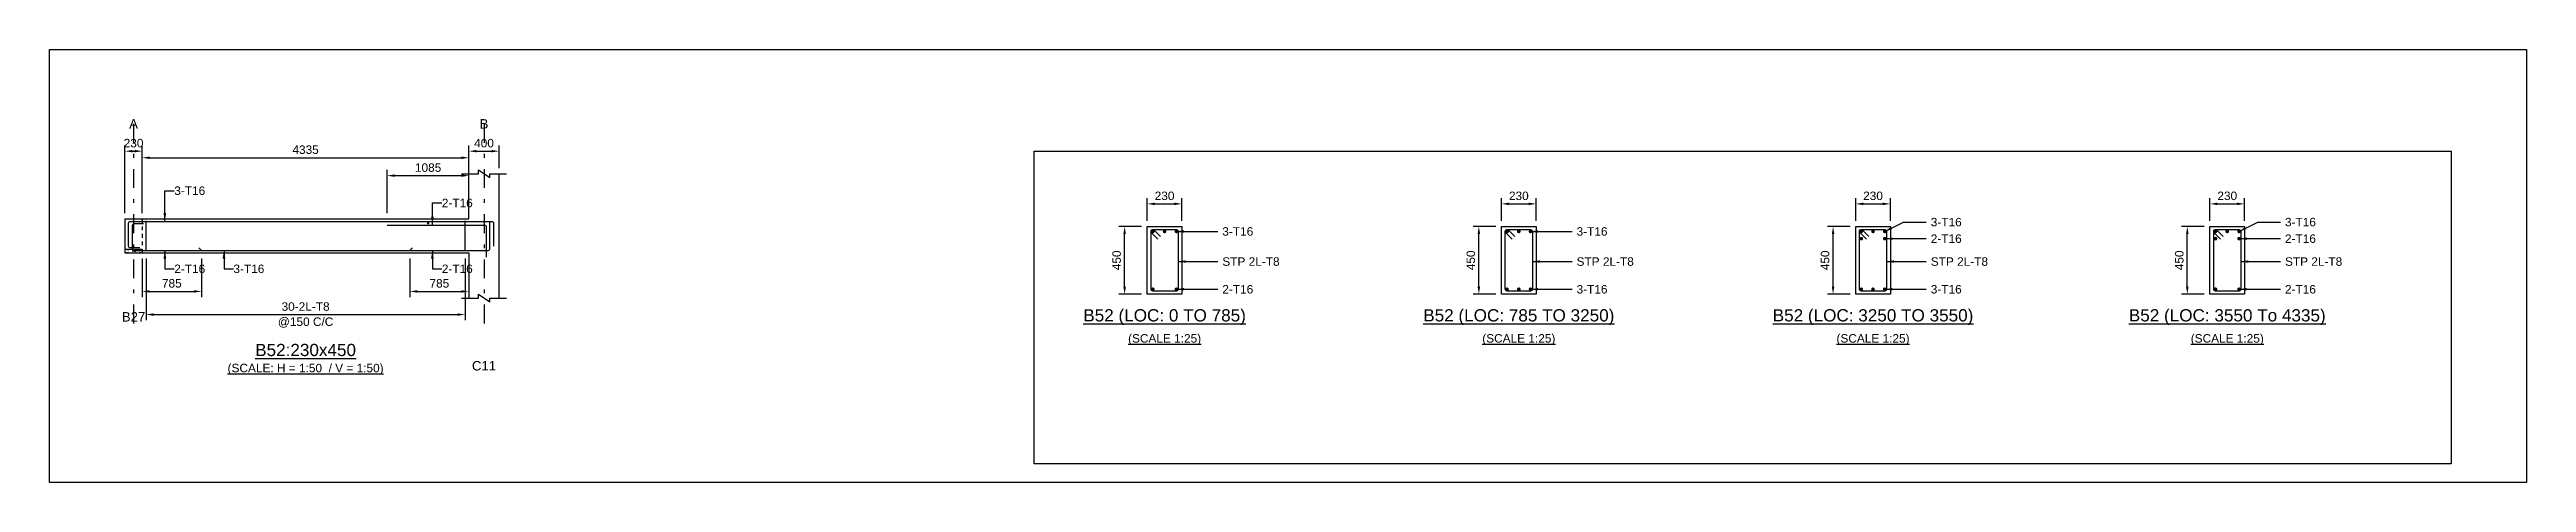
# Model space of a CAD drawing. Header units: inches. Extents: x -2000 to 143800, y -765100 to 3300.
# Drawn here: x -2000 to 63730, y -638900 to -627400 of the extents above; entities that cross this region are included whole.
import ezdxf
from ezdxf.enums import TextEntityAlignment as Align

# ---------------------------------------------------------------- set-up
doc = ezdxf.new("R2010")
doc.units = ezdxf.units.IN
doc.header["$LTSCALE"] = 1000
doc.header["$MEASUREMENT"] = 0
doc.linetypes.add('SCCenter', pattern=[1.2, 0.5, -0.3, 0.1, -0.3])
doc.linetypes.add('SCHidden', pattern=[0.2, 0.1, -0.1])
for name, color, linetype in [('Concrete Line', 2, 'Continuous'), ('Cut Line', 31, 'Continuous'), ('Dimension', 31, 'Continuous'), ('Grid', 8, 'Continuous'), ('Labels', 4, 'Continuous'), ('Labels_Support', 4, 'Continuous'), ('Link', 225, 'Continuous'), ('Reinforcement', 4, 'Continuous'), ('Schedule Border', 60, 'Continuous'), ('Spacer', 4, 'Continuous'), ('Text', 31, 'Continuous'), ('Text_Scale', 31, 'Continuous')]:
    doc.layers.add(name, color=color, linetype=linetype)
doc.styles.add('SC-SansSerif', font='SansSerif')
doc.styles.get("Standard").update_dxf_attribs({"font": 'txt.shx'})
doc.dimstyles.new('SCBBSDimStyl', dxfattribs={"dimtxt": 225, "dimasz": 200, "dimexe": 150, "dimexo": 150, "dimgap": 100, "dimtad": 1, "dimtoh": 1, "dimdec": 0, "dimzin": 0, "dimdsep": 46, "dimtxsty": 'SC-SansSerif', "dimcen": 0.09, "dimclrd": 8, "dimclre": 8, "dimclrt": 31, "dimadec": 0, "dimazin": 0, "dimtfac": 1, "dimtdec": 0, "dimtix": 1, "dimtofl": 0, "dimtmove": 0, "dimatfit": 3, "dimfxl": 1, "dimtolj": 1, "dimtzin": 0, "dimarcsym": 0})
doc.dimstyles.get("Standard").update_dxf_attribs({"dimtxt": 0.18, "dimasz": 225, "dimexe": 0.18, "dimexo": 0.0625, "dimgap": 0.09, "dimtad": 0, "dimtih": 1, "dimtoh": 1, "dimdec": 4, "dimzin": 0, "dimdsep": 46, "dimtxsty": 'Standard', "dimcen": 0.09, "dimadec": 0, "dimazin": 0, "dimtfac": 1, "dimtdec": 4, "dimtofl": 0, "dimtmove": 0, "dimatfit": 3, "dimfxl": 1, "dimtolj": 1, "dimtzin": 0, "dimarcsym": 0})

msp = doc.modelspace()

# ---------------------------------------------------------------- texts
at = {"layer": 'Grid', "style": 'SC-SansSerif'}
for s, p in [('A', (230, -629375)), ('B', (9530, -629375))]:
    msp.add_text(s, height=250, dxfattribs=at).set_placement(p, align=Align.MIDDLE)
at = {"layer": 'Labels', "style": 'SC-SansSerif'}
for s, p in [('%%uB52 (LOC: 0 TO 785)', (27590.5, -634500)), ('%%uB52 (LOC: 785 TO 3250)', (36990.5, -634500)), ('%%uB52 (LOC: 3250 TO 3550)', (46390.5, -634500)), ('%%uB52 (LOC: 3550 To 4335)', (55790.5, -634500))]:
    msp.add_text(s, height=325, dxfattribs=at).set_placement(p, align=Align.MIDDLE)
msp.add_text('%%uB52:230x450', height=325, dxfattribs=at).set_placement((4795, -635640), align=Align.BOTTOM_CENTER)
at = {"layer": 'Labels_Support', "style": 'SC-SansSerif'}
for s, p in [('B27', (230, -634700)), ('C11', (9530, -636000))]:
    msp.add_text(s, height=250, dxfattribs=at).set_placement(p, align=Align.BOTTOM_CENTER)
at = {"layer": 'Text', "style": 'SC-SansSerif'}
for s, p in [('3-T16', (1310, -631150)), ('2-T16', (8410.5, -631475)), ('3-T16', (29122.5, -632232)), ('3-T16', (38522.5, -632232)), ('3-T16', (47922.5, -631984)), ('2-T16', (47922.5, -632424)), ('3-T16', (57322.5, -631984)), ('2-T16', (57322.5, -632424)), ('STP 2L-T8', (29122.5, -633032)), ('STP 2L-T8', (38522.5, -633032)), ('STP 2L-T8', (47922.5, -633032)), ('STP 2L-T8', (57322.5, -633032)), ('2-T16', (1310, -633225)), ('3-T16', (2880, -633225)), ('2-T16', (8410, -633225)), ('2-T16', (29122.5, -633768)), ('3-T16', (38522.5, -633768)), ('3-T16', (47922.5, -633768)), ('2-T16', (57322.5, -633768))]:
    msp.add_text(s, height=225, dxfattribs=at).set_placement(p, align=Align.MIDDLE_LEFT)
for p in [(27590.5, -635100), (36990.5, -635100), (46390.5, -635100), (55790.5, -635100)]:
    msp.add_text('%%u(SCALE 1:25)', height=225, dxfattribs=at).set_placement(p, align=Align.MIDDLE)
at = {"layer": 'Text_Scale', "style": 'SC-SansSerif'}
msp.add_text('%%u(SCALE: H = 1:50  / V = 1:50)', height=225, dxfattribs=at).set_placement((4795, -636040), align=Align.BOTTOM_CENTER)

# ---------------------------------------------------------------- blocks, each defined once
blk = doc.blocks.new('*D443')
at = {"color": 8, "linetype": 'ByBlock', "lineweight": -2}
for p, q in [((560, -632950), (560, -634590)), ((9030, -632950), (9030, -634590)), ((760, -634440), (8830, -634440))]:
    blk.add_line(p, q, dxfattribs=at)
at = {"color": 8}
for points in [[(560, -634440), (760, -634407), (760, -634473)], [(9030, -634440), (8830, -634473), (8830, -634407)]]:
    blk.add_solid(points, dxfattribs=at)
at = {"layer": 'DEFPOINTS', "color": 31}
for p in [(560, -632800), (9030, -632800), (560, -634440)]:
    blk.add_point(p, dxfattribs=at)
at = {"color": 31, "char_height": 225, "attachment_point": 5, "style": 'SC-SansSerif'}
for s, insert in [('\\A1;30-2L-T8', (4795, -634228)), ('\\A1;@150 C/C', (4795, -634652))]:
    blk.add_mtext(s, dxfattribs=dict(at, insert=insert))
blk = doc.blocks.new('*D444')
at = {"color": 8, "linetype": 'ByBlock', "lineweight": -2}
for p, q in [((6960, -631750), (6960, -630600)), ((7160, -630750), (8930, -630750)), ((9130, -631750), (9130, -630600))]:
    blk.add_line(p, q, dxfattribs=at)
at = {"color": 8}
for points in [[(6960, -630750), (7160, -630717), (7160, -630783)], [(9130, -630750), (8930, -630783), (8930, -630717)]]:
    blk.add_solid(points, dxfattribs=at)
at = {"layer": 'DEFPOINTS', "color": 31}
for p in [(6960, -630750), (6960, -631900), (9130, -631900)]:
    blk.add_point(p, dxfattribs=at)
at = {"color": 31, "insert": (8046, -630538), "char_height": 225, "attachment_point": 5, "style": 'SC-SansSerif'}
blk.add_mtext('\\A1;1085', dxfattribs=at)
blk = doc.blocks.new('*D445')
at = {"color": 8, "linetype": 'ByBlock', "lineweight": -2}
for p, q in [((460, -632950), (460, -633975)), ((2030, -632950), (2030, -633975)), ((660, -633825), (1830, -633825))]:
    blk.add_line(p, q, dxfattribs=at)
at = {"color": 8}
for points in [[(460, -633825), (660, -633792), (660, -633858)], [(2030, -633825), (1830, -633858), (1830, -633792)]]:
    blk.add_solid(points, dxfattribs=at)
at = {"layer": 'DEFPOINTS', "color": 31}
for p in [(460, -632800), (2030, -632800), (460, -633825)]:
    blk.add_point(p, dxfattribs=at)
at = {"color": 31, "insert": (1245, -633612), "char_height": 225, "attachment_point": 5, "style": 'SC-SansSerif'}
blk.add_mtext('\\A1;785', dxfattribs=at)
blk = doc.blocks.new('*D446')
at = {"color": 8, "linetype": 'ByBlock', "lineweight": -2}
for p, q in [((7560, -632950), (7560, -633975)), ((9130, -632950), (9130, -633975)), ((7760, -633825), (8930, -633825))]:
    blk.add_line(p, q, dxfattribs=at)
at = {"color": 8}
for points in [[(7560, -633825), (7760, -633792), (7760, -633858)], [(9130, -633825), (8930, -633858), (8930, -633792)]]:
    blk.add_solid(points, dxfattribs=at)
at = {"layer": 'DEFPOINTS', "color": 31}
for p in [(7560, -632800), (9130, -632800), (7560, -633825)]:
    blk.add_point(p, dxfattribs=at)
at = {"color": 31, "insert": (8345, -633612), "char_height": 225, "attachment_point": 5, "style": 'SC-SansSerif'}
blk.add_mtext('\\A1;785', dxfattribs=at)
blk = doc.blocks.new('*D447')
at = {"color": 8, "linetype": 'ByBlock', "lineweight": -2}
for p, q in [((27130, -631950), (27130, -631350)), ((27330, -631500), (27850, -631500)), ((28050, -631950), (28050, -631350))]:
    blk.add_line(p, q, dxfattribs=at)
at = {"color": 8}
for points in [[(27130, -631500), (27330, -631467), (27330, -631533)], [(28050, -631500), (27850, -631533), (27850, -631467)]]:
    blk.add_solid(points, dxfattribs=at)
at = {"layer": 'DEFPOINTS', "color": 31}
for p in [(27130, -631500), (27130, -632100), (28050, -632100)]:
    blk.add_point(p, dxfattribs=at)
at = {"color": 31, "insert": (27590, -631288), "char_height": 225, "attachment_point": 5, "style": 'SC-SansSerif'}
blk.add_mtext('\\A1;230', dxfattribs=at)
blk = doc.blocks.new('*D448')
at = {"color": 8, "linetype": 'ByBlock', "lineweight": -2}
for p, q in [((26980, -632100), (26380, -632100)), ((26530, -633700), (26530, -632300)), ((26980, -633900), (26380, -633900))]:
    blk.add_line(p, q, dxfattribs=at)
at = {"color": 8}
for points in [[(26530, -632100), (26564, -632300), (26497, -632300)], [(26530, -633900), (26497, -633700), (26564, -633700)]]:
    blk.add_solid(points, dxfattribs=at)
at = {"layer": 'DEFPOINTS', "color": 31}
for p in [(27130, -632100), (26530, -633900), (27130, -633900)]:
    blk.add_point(p, dxfattribs=at)
at = {"color": 31, "insert": (26318, -633000), "char_height": 225, "attachment_point": 5, "rotation": 90, "style": 'SC-SansSerif'}
blk.add_mtext('\\A1;450', dxfattribs=at)
blk = doc.blocks.new('*D449')
at = {"color": 8, "linetype": 'ByBlock', "lineweight": -2}
for p, q in [((36530, -631950), (36530, -631350)), ((36730, -631500), (37250, -631500)), ((37450, -631950), (37450, -631350))]:
    blk.add_line(p, q, dxfattribs=at)
at = {"color": 8}
for points in [[(36530, -631500), (36730, -631467), (36730, -631533)], [(37450, -631500), (37250, -631533), (37250, -631467)]]:
    blk.add_solid(points, dxfattribs=at)
at = {"layer": 'DEFPOINTS', "color": 31}
for p in [(36530, -631500), (36530, -632100), (37450, -632100)]:
    blk.add_point(p, dxfattribs=at)
at = {"color": 31, "insert": (36990, -631288), "char_height": 225, "attachment_point": 5, "style": 'SC-SansSerif'}
blk.add_mtext('\\A1;230', dxfattribs=at)
blk = doc.blocks.new('*D450')
at = {"color": 8, "linetype": 'ByBlock', "lineweight": -2}
for p, q in [((36380, -632100), (35780, -632100)), ((35930, -633700), (35930, -632300)), ((36380, -633900), (35780, -633900))]:
    blk.add_line(p, q, dxfattribs=at)
at = {"color": 8}
for points in [[(35930, -632100), (35964, -632300), (35897, -632300)], [(35930, -633900), (35897, -633700), (35964, -633700)]]:
    blk.add_solid(points, dxfattribs=at)
at = {"layer": 'DEFPOINTS', "color": 31}
for p in [(36530, -632100), (35930, -633900), (36530, -633900)]:
    blk.add_point(p, dxfattribs=at)
at = {"color": 31, "insert": (35718, -633000), "char_height": 225, "attachment_point": 5, "rotation": 90, "style": 'SC-SansSerif'}
blk.add_mtext('\\A1;450', dxfattribs=at)
blk = doc.blocks.new('*D451')
at = {"color": 8, "linetype": 'ByBlock', "lineweight": -2}
for p, q in [((45930, -631950), (45930, -631350)), ((46130, -631500), (46650, -631500)), ((46850, -631950), (46850, -631350))]:
    blk.add_line(p, q, dxfattribs=at)
at = {"color": 8}
for points in [[(45930, -631500), (46130, -631467), (46130, -631533)], [(46850, -631500), (46650, -631533), (46650, -631467)]]:
    blk.add_solid(points, dxfattribs=at)
at = {"layer": 'DEFPOINTS', "color": 31}
for p in [(45930, -631500), (45930, -632100), (46850, -632100)]:
    blk.add_point(p, dxfattribs=at)
at = {"color": 31, "insert": (46390, -631288), "char_height": 225, "attachment_point": 5, "style": 'SC-SansSerif'}
blk.add_mtext('\\A1;230', dxfattribs=at)
blk = doc.blocks.new('*D452')
at = {"color": 8, "linetype": 'ByBlock', "lineweight": -2}
for p, q in [((45780, -632100), (45180, -632100)), ((45330, -633700), (45330, -632300)), ((45780, -633900), (45180, -633900))]:
    blk.add_line(p, q, dxfattribs=at)
at = {"color": 8}
for points in [[(45330, -632100), (45364, -632300), (45297, -632300)], [(45330, -633900), (45297, -633700), (45364, -633700)]]:
    blk.add_solid(points, dxfattribs=at)
at = {"layer": 'DEFPOINTS', "color": 31}
for p in [(45930, -632100), (45330, -633900), (45930, -633900)]:
    blk.add_point(p, dxfattribs=at)
at = {"color": 31, "insert": (45118, -633000), "char_height": 225, "attachment_point": 5, "rotation": 90, "style": 'SC-SansSerif'}
blk.add_mtext('\\A1;450', dxfattribs=at)
blk = doc.blocks.new('*D453')
at = {"color": 8, "linetype": 'ByBlock', "lineweight": -2}
for p, q in [((55330, -631950), (55330, -631350)), ((55530, -631500), (56050, -631500)), ((56250, -631950), (56250, -631350))]:
    blk.add_line(p, q, dxfattribs=at)
at = {"color": 8}
for points in [[(55330, -631500), (55530, -631467), (55530, -631533)], [(56250, -631500), (56050, -631533), (56050, -631467)]]:
    blk.add_solid(points, dxfattribs=at)
at = {"layer": 'DEFPOINTS', "color": 31}
for p in [(55330, -631500), (55330, -632100), (56250, -632100)]:
    blk.add_point(p, dxfattribs=at)
at = {"color": 31, "insert": (55790, -631288), "char_height": 225, "attachment_point": 5, "style": 'SC-SansSerif'}
blk.add_mtext('\\A1;230', dxfattribs=at)
blk = doc.blocks.new('*D454')
at = {"color": 8, "linetype": 'ByBlock', "lineweight": -2}
for p, q in [((55180, -632100), (54580, -632100)), ((54730, -633700), (54730, -632300)), ((55180, -633900), (54580, -633900))]:
    blk.add_line(p, q, dxfattribs=at)
at = {"color": 8}
for points in [[(54730, -632100), (54764, -632300), (54697, -632300)], [(54730, -633900), (54697, -633700), (54764, -633700)]]:
    blk.add_solid(points, dxfattribs=at)
at = {"layer": 'DEFPOINTS', "color": 31}
for p in [(55330, -632100), (54730, -633900), (55330, -633900)]:
    blk.add_point(p, dxfattribs=at)
at = {"color": 31, "insert": (54518, -633000), "char_height": 225, "attachment_point": 5, "rotation": 90, "style": 'SC-SansSerif'}
blk.add_mtext('\\A1;450', dxfattribs=at)
blk = doc.blocks.new('*D455')
at = {"color": 8, "linetype": 'ByBlock', "lineweight": -2}
for p, q in [((460, -631750), (460, -630125)), ((660, -630275), (8930, -630275)), ((9130, -630550), (9130, -630125))]:
    blk.add_line(p, q, dxfattribs=at)
at = {"color": 8}
for points in [[(460, -630275), (660, -630242), (660, -630308)], [(9130, -630275), (8930, -630308), (8930, -630242)]]:
    blk.add_solid(points, dxfattribs=at)
at = {"layer": 'DEFPOINTS', "color": 31}
for p in [(460, -630275), (9130, -630700), (460, -631900)]:
    blk.add_point(p, dxfattribs=at)
at = {"color": 31, "insert": (4795, -630062), "char_height": 225, "attachment_point": 5, "style": 'SC-SansSerif'}
blk.add_mtext('\\A1;4335', dxfattribs=at)
blk = doc.blocks.new('*D456')
at = {"color": 8, "linetype": 'ByBlock', "lineweight": -2}
for p, q in [((0, -631750), (0, -629950)), ((200, -630100), (260, -630100)), ((460, -630550), (460, -629950))]:
    blk.add_line(p, q, dxfattribs=at)
at = {"color": 8}
for points in [[(0, -630100), (200, -630067), (200, -630133)], [(460, -630100), (260, -630133), (260, -630067)]]:
    blk.add_solid(points, dxfattribs=at)
at = {"layer": 'DEFPOINTS', "color": 31}
for p in [(0, -630100), (460, -630700), (0, -631900)]:
    blk.add_point(p, dxfattribs=at)
at = {"color": 31, "insert": (230, -629888), "char_height": 225, "attachment_point": 5, "style": 'SC-SansSerif'}
blk.add_mtext('\\A1;230', dxfattribs=at)
blk = doc.blocks.new('*D457')
at = {"color": 8, "linetype": 'ByBlock', "lineweight": -2}
for p, q in [((9130, -631750), (9130, -629950)), ((9330, -630100), (9730, -630100)), ((9930, -630550), (9930, -629950))]:
    blk.add_line(p, q, dxfattribs=at)
at = {"color": 8}
for points in [[(9130, -630100), (9330, -630067), (9330, -630133)], [(9930, -630100), (9730, -630133), (9730, -630067)]]:
    blk.add_solid(points, dxfattribs=at)
at = {"layer": 'DEFPOINTS', "color": 31}
for p in [(9130, -630100), (9930, -630700), (9130, -631900)]:
    blk.add_point(p, dxfattribs=at)
at = {"color": 31, "insert": (9530, -629888), "char_height": 225, "attachment_point": 5, "style": 'SC-SansSerif'}
blk.add_mtext('\\A1;400', dxfattribs=at)

# ---------------------------------------------------------------- dimensions: what is measured, and where the dimension line sits
at = {"layer": 'Dimension'}
for base, p1, p2, text, picture, middle in [((460, -630100), (0, -631900), (460, -630700), '230', '*D456', (230, -630100)), ((9130, -630275), (460, -631900), (9130, -630700), '4335', '*D455', (4795, -630275)), ((9930, -630100), (9130, -631900), (9930, -630700), '400', '*D457', (9530, -630100)), ((9130.5, -630750), (6960.5, -631900), (9130.5, -631900), '1085', '*D444', (8045.5, -630750)), ((2030, -633825), (460, -632800), (2030, -632800), '785', '*D445', (1245, -633825)), ((9030, -634440), (560, -632800), (9030, -632800), '30-2L-T8\\X@150 C/C', '*D443', (4795, -634440)), ((9130, -633825), (7560, -632800), (9130, -632800), '785', '*D446', (8345, -633825))]:
    dim = msp.add_linear_dim(base=base, p1=p1, p2=p2, text=text, dimstyle='SCBBSDimStyl', dxfattribs=at)
    dim.commit()
    dim.dimension.update_dxf_attribs({"geometry": picture, "text_midpoint": middle})
for base, p1, p2, angle, text, picture, middle in [((28050.5, -631500), (27130.5, -632100), (28050.5, -632100), 0, '230', '*D447', (27590.5, -631500)), ((37450.5, -631500), (36530.5, -632100), (37450.5, -632100), 0, '230', '*D449', (36990.5, -631500)), ((46850.5, -631500), (45930.5, -632100), (46850.5, -632100), 0, '230', '*D451', (46390.5, -631500)), ((56250.5, -631500), (55330.5, -632100), (56250.5, -632100), 0, '230', '*D453', (55790.5, -631500)), ((26530.5, -632100), (27130.5, -633900), (27130.5, -632100), 90, '450', '*D448', (26530.5, -633000)), ((35930.5, -632100), (36530.5, -633900), (36530.5, -632100), 90, '450', '*D450', (35930.5, -633000)), ((45330.5, -632100), (45930.5, -633900), (45930.5, -632100), 90, '450', '*D452', (45330.5, -633000)), ((54730.5, -632100), (55330.5, -633900), (55330.5, -632100), 90, '450', '*D454', (54730.5, -633000))]:
    dim = msp.add_linear_dim(base=base, p1=p1, p2=p2, angle=angle, text=text, dimstyle='SCBBSDimStyl', override={"dimjust": 0}, dxfattribs=at)
    dim.commit()
    dim.dimension.update_dxf_attribs({"geometry": picture, "text_midpoint": middle, "dimtype": 129})

# ---------------------------------------------------------------- linework, layer by layer
at = {"layer": 'Concrete Line'}
for p, q in [((9130, -631900), (9130, -630700)), ((9930, -634000), (9930, -630700)), ((9130, -632800), (9130, -634000))]:
    msp.add_line(p, q, dxfattribs=at)
for points in [[(0, -631900), (460, -631900)], [(0, -631900), (0, -632700)], [(460, -631900), (9130, -631900)], [(0, -632700), (460, -632700)], [(0, -632700), (0, -632800)], [(0, -632800), (460, -632800)], [(460, -632800), (9130, -632800)]]:
    msp.add_lwpolyline(points, dxfattribs=at)
at = {"layer": 'Concrete Line', "color": 8, "linetype": 'SCHidden'}
msp.add_lwpolyline([(460, -631900), (460, -632800)], dxfattribs=at)
at = {"layer": 'Concrete Line'}
for points in [[(27130.5, -632100), (28050.5, -632100), (28050.5, -633900), (27130.5, -633900)], [(36530.5, -632100), (37450.5, -632100), (37450.5, -633900), (36530.5, -633900)], [(45930.5, -632100), (46850.5, -632100), (46850.5, -633900), (45930.5, -633900)], [(55330.5, -632100), (56250.5, -632100), (56250.5, -633900), (55330.5, -633900)]]:
    msp.add_lwpolyline(points, close=True, dxfattribs=at)
at = {"layer": 'Concrete Line', "linetype": 'SCHidden'}
for points in [[(0, -632700), (460, -632800)], [(0, -632800), (460, -632700)]]:
    msp.add_lwpolyline(points, dxfattribs=at)
at = {"layer": 'Cut Line'}
for points in [[(8930, -630700), (9380, -630700), (9380, -630600), (9680, -630800), (9680, -630700), (10130, -630700)], [(8930, -634000), (9380, -634000), (9380, -633900), (9680, -634100), (9680, -634000), (10130, -634000)]]:
    msp.add_lwpolyline(points, dxfattribs=at)
at = {"layer": 'Grid', "linetype": 'SCCenter'}
for p, q in [((230, -629375), (230, -634800)), ((9530, -629375), (9530, -634800))]:
    msp.add_line(p, q, dxfattribs=at)
at = {"layer": 'Grid'}
for centre in [(230, -629375), (9530, -629375)]:
    msp.add_circle(centre, 0, dxfattribs=at)
at = {"layer": 'Link'}
for p, q in [((560, -632750), (560, -631950)), ((9030, -632750), (9030, -631950))]:
    msp.add_line(p, q, dxfattribs=at)
for points in [[(27414.3, -632435.6), (27244.6, -632265.9, -0.6681786), (27278.5, -632184), (27902.5, -632184, -0.4142136), (27950.5, -632232), (27950.5, -633768, -0.4142136), (27902.5, -633816), (27278.5, -633816, -0.4142136), (27230.5, -633768), (27230.5, -632232, -0.6681786), (27312.4, -632198.1), (27482.1, -632367.8)], [(36814.3, -632435.6), (36644.6, -632265.9, -0.6681786), (36678.5, -632184), (37302.5, -632184, -0.4142136), (37350.5, -632232), (37350.5, -633768, -0.4142136), (37302.5, -633816), (36678.5, -633816, -0.4142136), (36630.5, -633768), (36630.5, -632232, -0.6681786), (36712.4, -632198.1), (36882.1, -632367.8)], [(46214.3, -632435.6), (46044.6, -632265.9, -0.6681786), (46078.5, -632184), (46702.5, -632184, -0.4142136), (46750.5, -632232), (46750.5, -633768, -0.4142136), (46702.5, -633816), (46078.5, -633816, -0.4142136), (46030.5, -633768), (46030.5, -632232, -0.6681786), (46112.4, -632198.1), (46282.1, -632367.8)], [(55614.3, -632435.6), (55444.6, -632265.9, -0.6681786), (55478.5, -632184), (56102.5, -632184, -0.4142136), (56150.5, -632232), (56150.5, -633768, -0.4142136), (56102.5, -633816), (55478.5, -633816, -0.4142136), (55430.5, -633768), (55430.5, -632232, -0.6681786), (55512.4, -632198.1), (55682.1, -632367.8)]]:
    msp.add_lwpolyline(points, format="xyb", dxfattribs=at)
at = {"layer": 'Reinforcement'}
for points in [[(398, -632670), (148, -632670, -0.4142136), (98, -632620), (98, -632016, -0.4142136), (148, -631966), (9732.5, -631966, -0.4142136), (9782.5, -632016), (9782.5, -632626)], [(494, -632030), (244, -632030, 0.4142136), (194, -632080), (194, -632684, 0.4142136), (244, -632734), (9636, -632734, 0.4142136), (9686, -632684), (9686, -631978)], [(6960.5, -632062), (9540.5, -632062, -0.4142136), (9590.5, -632112), (9590.5, -632914)]]:
    msp.add_lwpolyline(points, format="xyb", dxfattribs=at)
at = {"layer": 'Reinforcement', "const_width": 48}
for points in [[(27254.5, -632232, 1), (27302.5, -632232, 1)], [(27566.5, -632232, 1), (27614.5, -632232, 1)], [(27878.5, -632232, 1), (27926.5, -632232, 1)], [(36654.5, -632232, 1), (36702.5, -632232, 1)], [(36966.5, -632232, 1), (37014.5, -632232, 1)], [(37278.5, -632232, 1), (37326.5, -632232, 1)], [(46054.5, -632232, 1), (46102.5, -632232, 1)], [(46366.5, -632232, 1), (46414.5, -632232, 1)], [(46678.5, -632232, 1), (46726.5, -632232, 1)], [(55454.5, -632232, 1), (55502.5, -632232, 1)], [(55766.5, -632232, 1), (55814.5, -632232, 1)], [(56078.5, -632232, 1), (56126.5, -632232, 1)], [(46054.5, -632424, 1), (46102.5, -632424, 1)], [(46678.5, -632424, 1), (46726.5, -632424, 1)], [(55454.5, -632424, 1), (55502.5, -632424, 1)], [(56078.5, -632424, 1), (56126.5, -632424, 1)], [(27254.5, -633768, 1), (27302.5, -633768, 1)], [(27878.5, -633768, 1), (27926.5, -633768, 1)], [(36654.5, -633768, 1), (36702.5, -633768, 1)], [(36966.5, -633768, 1), (37014.5, -633768, 1)], [(37278.5, -633768, 1), (37326.5, -633768, 1)], [(46054.5, -633768, 1), (46102.5, -633768, 1)], [(46366.5, -633768, 1), (46414.5, -633768, 1)], [(46678.5, -633768, 1), (46726.5, -633768, 1)], [(55454.5, -633768, 1), (55502.5, -633768, 1)], [(56078.5, -633768, 1), (56126.5, -633768, 1)]]:
    msp.add_lwpolyline(points, format="xyb", close=True, dxfattribs=at)
at = {"layer": 'Reinforcement'}
msp.add_lwpolyline([(1959.3, -632663.3), (2030, -632734), (7560, -632734), (7630.7, -632663.3)], dxfattribs=at)
at = {"layer": 'Schedule Border'}
for points in [[(-2000, -627400), (63730.5, -627400), (63730.5, -638900), (-2000, -638900)], [(24130.5, -630100), (61730.5, -630100), (61730.5, -638400), (24130.5, -638400)]]:
    msp.add_lwpolyline(points, close=True, dxfattribs=at)
at = {"layer": 'Spacer', "const_width": 32}
msp.add_lwpolyline([(8029.5, -632014, 1), (8061.5, -632014, 1)], format="xyb", close=True, dxfattribs=at)

msp.set_redraw_order([(e.dxf.handle, doc.entitydb.next_handle()) for e in msp.query("TEXT MTEXT ATTDEF DIMENSION ARC_DIMENSION")])  # texts and dimensions are drawn at this point

# ---------------------------------------------------------------- leaders
at = {"layer": 'Dimension', "color": 8}
for points, dimstyle in [([(1060, -631966), (1060, -631150), (1310, -631150)], 'Standard'), ([(8160.5, -632062), (8160.5, -631475), (8410.5, -631475)], 'Standard'), ([(27902.5, -632232), (28402.5, -632232), (29002.5, -632232)], 'SCBBSDimStyl'), ([(37302.5, -632232), (37802.5, -632232), (38402.5, -632232)], 'SCBBSDimStyl'), ([(46702.5, -632232), (47202.5, -631984), (47802.5, -631984)], 'SCBBSDimStyl'), ([(56102.5, -632232), (56602.5, -631984), (57202.5, -631984)], 'SCBBSDimStyl'), ([(1060, -632734), (1060, -633225), (1310, -633225)], 'Standard'), ([(2630, -632734), (2630, -633225), (2880, -633225)], 'Standard'), ([(8160, -632734), (8160, -633225), (8410, -633225)], 'Standard'), ([(46702.5, -632424), (47202.5, -632424), (47802.5, -632424)], 'SCBBSDimStyl'), ([(56102.5, -632424), (56602.5, -632424), (57202.5, -632424)], 'SCBBSDimStyl'), ([(27950.5, -633032), (29002.5, -633032)], 'SCBBSDimStyl'), ([(37350.5, -633032), (38402.5, -633032)], 'SCBBSDimStyl'), ([(46750.5, -633032), (47802.5, -633032)], 'SCBBSDimStyl'), ([(56150.5, -633032), (57202.5, -633032)], 'SCBBSDimStyl'), ([(27902.5, -633768), (28402.5, -633768), (29002.5, -633768)], 'SCBBSDimStyl'), ([(37302.5, -633768), (37802.5, -633768), (38402.5, -633768)], 'SCBBSDimStyl'), ([(46702.5, -633768), (47202.5, -633768), (47802.5, -633768)], 'SCBBSDimStyl'), ([(56102.5, -633768), (56602.5, -633768), (57202.5, -633768)], 'SCBBSDimStyl')]:
    msp.add_leader(points, dimstyle=dimstyle, dxfattribs=at)

doc.saveas('drawing.dxf')
